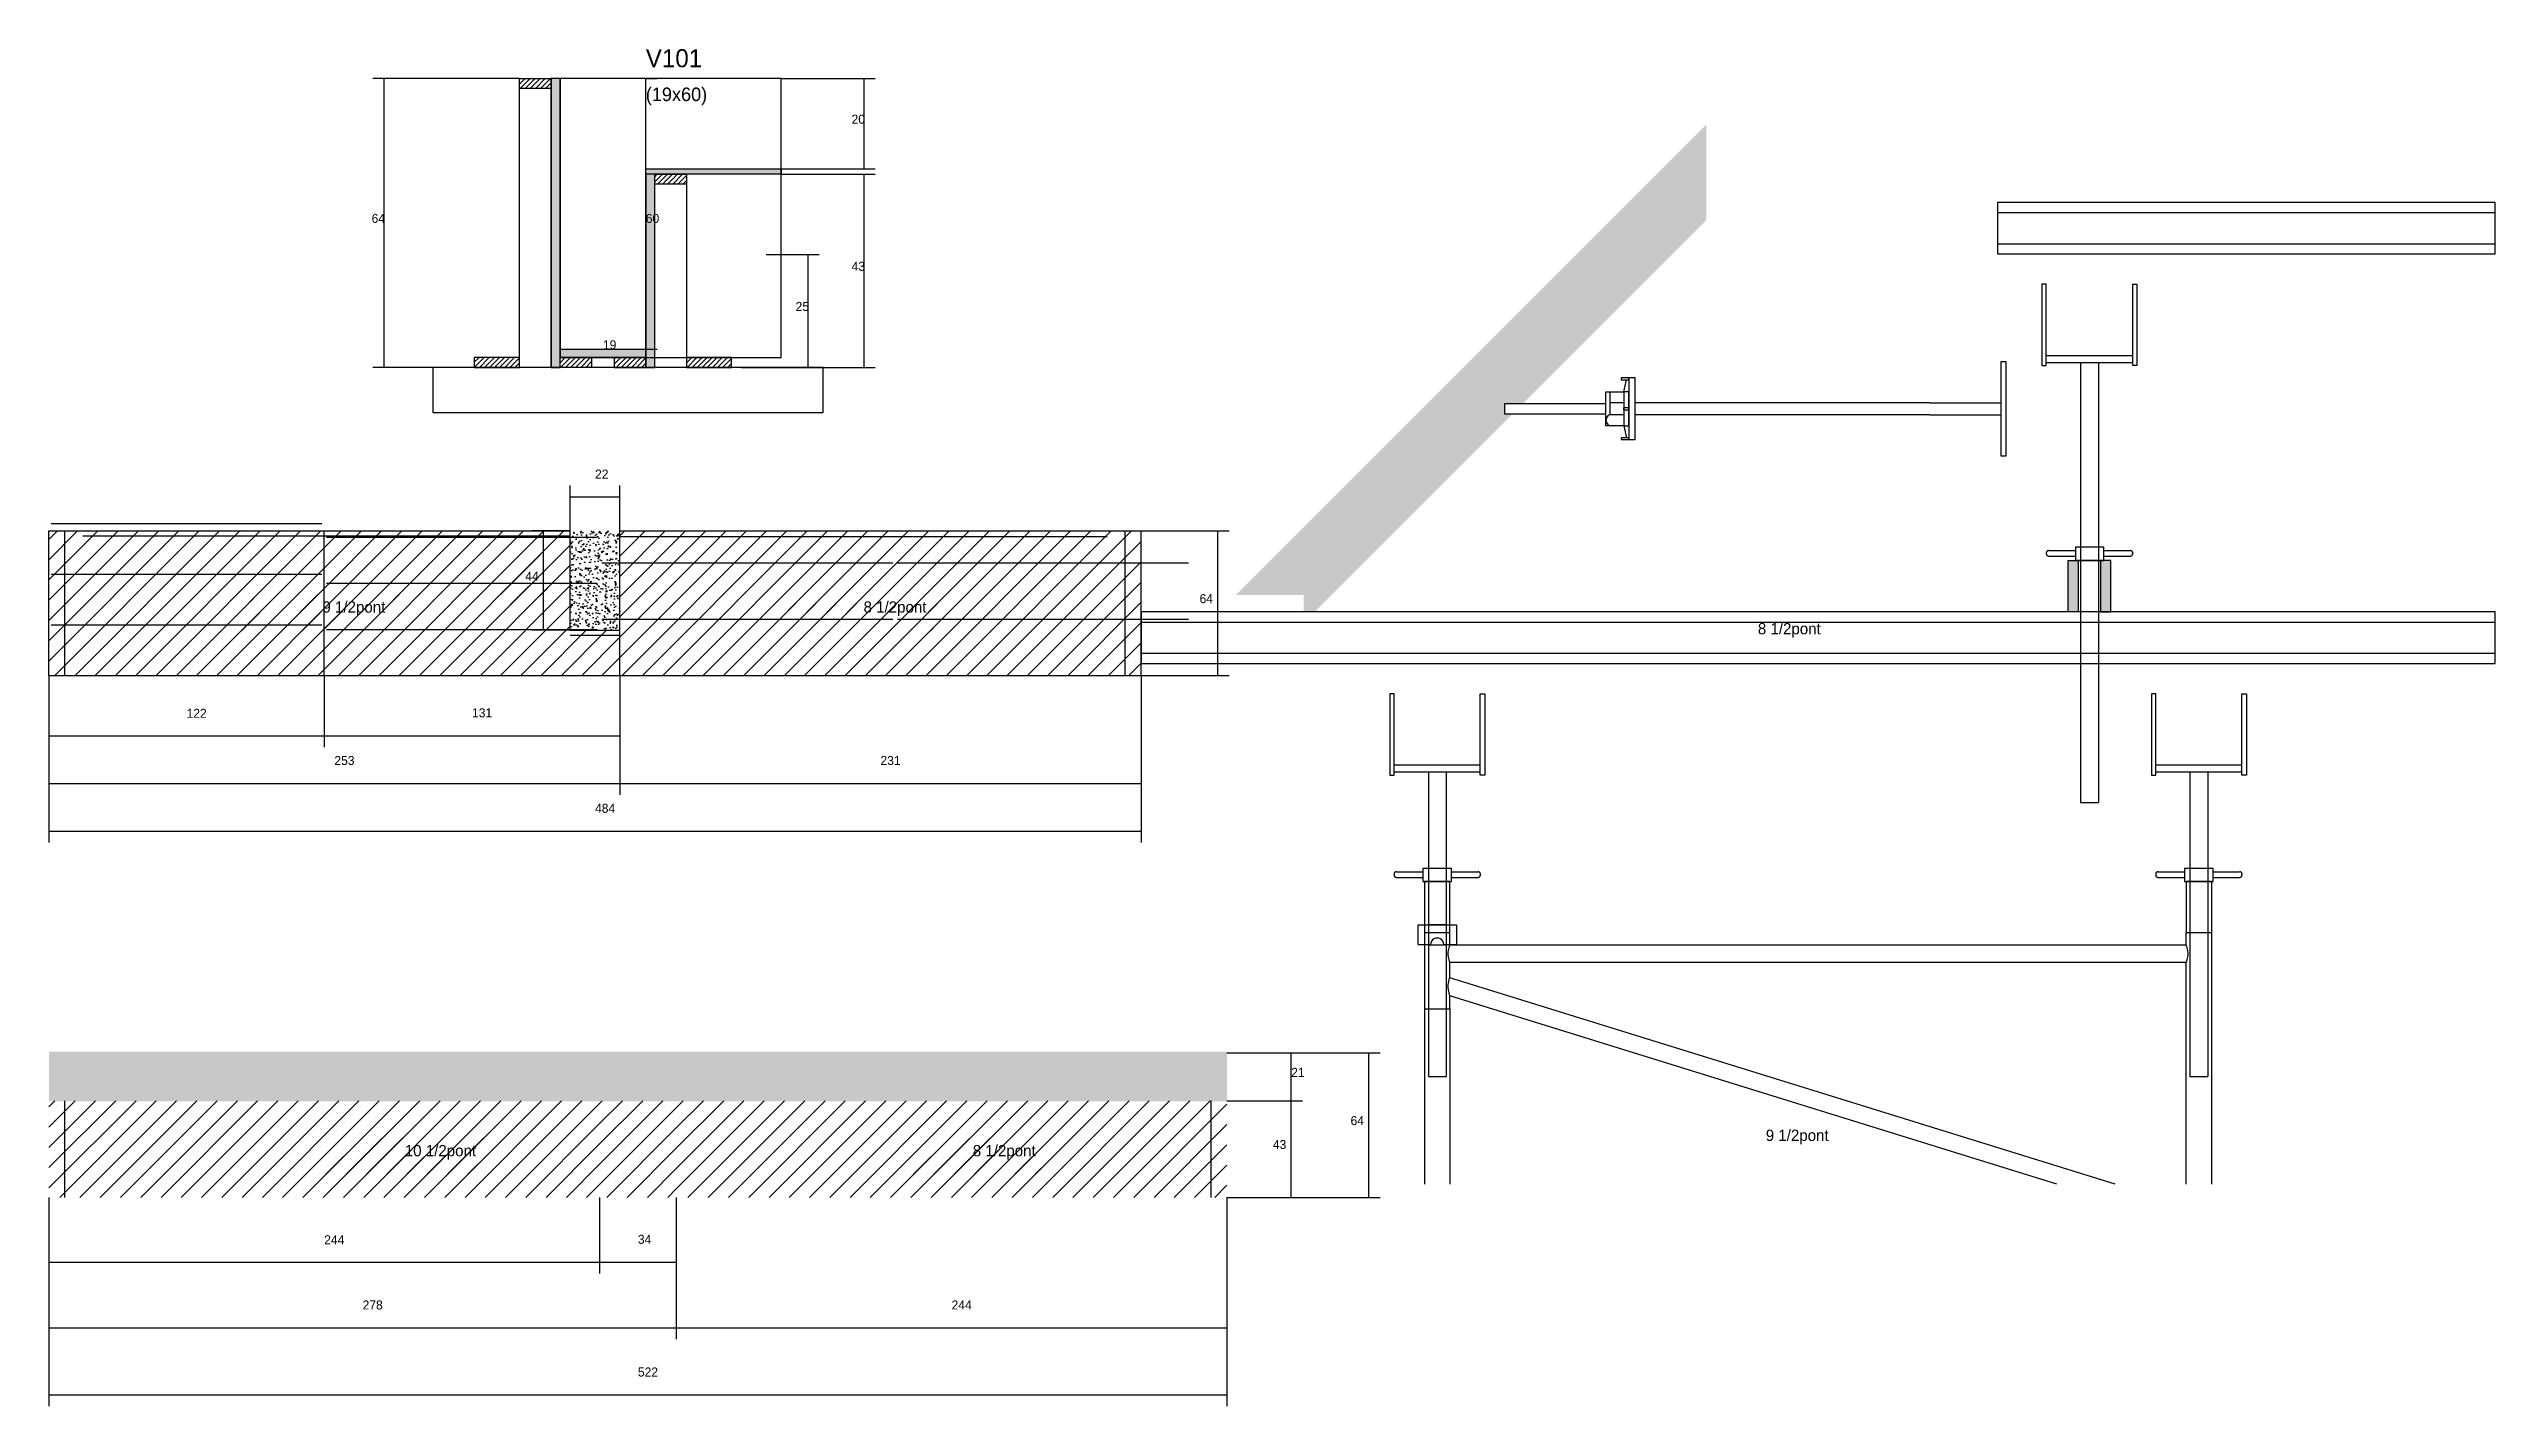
# Model space of a CAD drawing. Header units: metres. Extents: x -2848 to 22762, y -45195 to 1016.
# Drawn here: x 17336 to 18420, y -18188 to -17587 of the extents above; entities that cross this region are included whole.
import ezdxf

# ---------------------------------------------------------------- set-up
doc = ezdxf.new("R2010")
doc.units = ezdxf.units.M
for name, color, linetype in [('BARRA DE ANCORAGEM', 7, 'Continuous'), ('CONCRETO', 251, 'Continuous'), ('COTA', 4, 'Continuous'), ('Cota Seção (2x)', 4, 'Continuous'), ('Demarcação 2', 254, 'Continuous'), ('Escoras', 2, 'Continuous'), ('Forcador', 251, 'Continuous'), ('Hachura', 253, 'Continuous'), ('Madeira', 126, 'Continuous'), ('NOMENCLATURA', 7, 'Continuous'), ('Painéis', 200, 'Continuous'), ('Perfil Metálico', 251, 'Continuous'), ('SARR_2.2x7', 40, 'Continuous'), ('Texto Seção', 7, 'Continuous')]:
    doc.layers.add(name, color=color, linetype=linetype)

msp = doc.modelspace()

# ---------------------------------------------------------------- texts
at = {"layer": 'COTA'}
for s, p in [('20', (17691.2, -17620)), ('64', (17478.5, -17664)), ('43', (17691.2, -17685.2)), ('25', (17666.4, -17703)), ('22', (17577.5, -17777.3)), ('44', (17546.6, -17822.5)), ('64', (17845.4, -17832.5)), ('122', (17396.5, -17883.3)), ('131', (17523, -17883.1)), ('253', (17462, -17904.2)), ('231', (17704, -17904.2)), ('484', (17577.5, -17925.4)), ('21', (17886, -18042.4)), ('64', (17912.3, -18063.8)), ('43', (17877.9, -18074.4)), ('244', (17457.5, -18116.6)), ('34', (17596.5, -18116.4)), ('278', (17474.5, -18145.5)), ('244', (17735.5, -18145.5)), ('522', (17596.5, -18175.2))]:
    msp.add_text(s, height=4, dxfattribs=at).set_placement(p)
at = {"layer": 'Cota Seção (2x)'}
for s, p in [('60', (17600, -17664)), ('19', (17581, -17720))]:
    msp.add_text(s, height=4, dxfattribs=at).set_placement(p)
at = {"layer": 'NOMENCLATURA'}
for s, p in [('9 1/2pont', (17456.7, -17836.7)), ('8 1/2pont', (17696.5, -17836.7)), ('8 1/2pont', (18092.8, -17846.3)), ('9 1/2pont', (18096.3, -18070.8)), ('10 1/2pont', (17493.2, -18077.6)), ('8 1/2pont', (17744.9, -18077.6))]:
    msp.add_text(s, height=5, dxfattribs=at).set_placement(p)
at = {"layer": 'Texto Seção'}
for s, height, p in [('V101', 8, (17600, -17595)), ('(19x60)', 6, (17600, -17610))]:
    msp.add_text(s, height=height, dxfattribs=at).set_placement(p)

# ---------------------------------------------------------------- hatches: boundary and pattern name
at = {"layer": 'COTA'}
h = msp.add_hatch(dxfattribs=at)
h.set_pattern_fill('AR-CONC', scale=0.03)
h.paths.add_polyline_path([(17566.5, -17844.5), (17588.5, -17844.5), (17588.5, -17800.5), (17566.5, -17800.5)])
h = msp.add_hatch(dxfattribs=at)
h.set_pattern_fill('AR-CONC', scale=0.03)
h.paths.add_polyline_path([(17335.5, -18031.2), (17335.5, -18053.2), (17857.5, -18053.2), (17857.5, -18031.2)])
at = {"layer": 'Demarcação 2'}
h = msp.add_hatch(color=8, dxfattribs=at)
h.dxf.hatch_style = 1
h.paths.add_polyline_path([(18070, -17662.8), (18070, -17620.4), (17861.5, -17828.8), (17891.6, -17828.8), (17891.6, -17836.4), (17896.4, -17836.4), (17984.2, -17748.6), (17980.5, -17748.6), (17980.5, -17744.1), (17988.6, -17744.1)])
at = {"layer": 'Hachura'}
h = msp.add_hatch(dxfattribs=at)
h.set_pattern_fill('ANSI31', scale=0.5)
h.paths.add_polyline_path([(17544, -17604.4), (17544, -17600), (17544, -17600), (17558, -17600), (17558, -17600), (17558, -17604.4), (17558, -17604.4), (17544, -17604.4)])
h = msp.add_hatch(color=8, dxfattribs=at)
h.dxf.hatch_style = 1
h.paths.add_polyline_path([(17562, -17600), (17558, -17600), (17558, -17600), (17558, -17728), (17558, -17728), (17562, -17728), (17562, -17728), (17562, -17600)])
h = msp.add_hatch(color=8, dxfattribs=at)
h.dxf.hatch_style = 1
h.paths.add_polyline_path([(17600, -17642.4), (17600, -17640), (17600, -17640), (17660, -17640), (17660, -17640), (17660, -17642.4), (17660, -17642.4), (17600, -17642.4)])
h = msp.add_hatch(color=8, dxfattribs=at)
h.dxf.hatch_style = 1
h.paths.add_polyline_path([(17604, -17642.4), (17600, -17642.4), (17600, -17642.4), (17600, -17728), (17600, -17728), (17604, -17728), (17604, -17728), (17604, -17642.4)])
h = msp.add_hatch(dxfattribs=at)
h.set_pattern_fill('ANSI31', scale=0.5)
h.paths.add_polyline_path([(17604, -17646.8), (17604, -17642.4), (17604, -17642.4), (17618, -17642.4), (17618, -17642.4), (17618, -17646.8), (17618, -17646.8), (17604, -17646.8)])
h = msp.add_hatch(color=8, dxfattribs=at)
h.dxf.hatch_style = 1
h.paths.add_polyline_path([(17562, -17723.6), (17562, -17720), (17562, -17720), (17600, -17720), (17600, -17720), (17600, -17723.6), (17600, -17723.6), (17562, -17723.6)])
h = msp.add_hatch(dxfattribs=at)
h.set_pattern_fill('ANSI31', scale=0.5)
h.paths.add_polyline_path([(17544, -17728), (17544, -17723.6), (17544, -17723.6), (17524, -17723.6), (17524, -17723.6), (17524, -17728), (17524, -17728), (17544, -17728)])
h = msp.add_hatch(dxfattribs=at)
h.set_pattern_fill('ANSI31', scale=0.5)
h.paths.add_polyline_path([(17562, -17728), (17562, -17723.6), (17562, -17723.6), (17576, -17723.6), (17576, -17723.6), (17576, -17728), (17576, -17728), (17562, -17728)])
h = msp.add_hatch(dxfattribs=at)
h.set_pattern_fill('ANSI31', scale=0.5)
h.paths.add_polyline_path([(17600, -17728), (17600, -17723.6), (17600, -17723.6), (17586, -17723.6), (17586, -17723.6), (17586, -17728), (17586, -17728), (17600, -17728)])
h = msp.add_hatch(dxfattribs=at)
h.set_pattern_fill('ANSI31', scale=0.5)
h.paths.add_polyline_path([(17638, -17728), (17638, -17723.6), (17638, -17723.6), (17618, -17723.6), (17618, -17723.6), (17618, -17728), (17618, -17728), (17638, -17728)])
h = msp.add_hatch(dxfattribs=at)
h.set_pattern_fill('ANSI31', scale=2)
h.paths.add_polyline_path([(17457.5, -17800.5), (17335.5, -17800.5), (17335.5, -17864.5), (17457.5, -17864.5)])
h = msp.add_hatch(dxfattribs=at)
h.set_pattern_fill('ANSI31', scale=2)
h.paths.add_polyline_path([(17566.5, -17800.5), (17457.5, -17800.5), (17457.5, -17864.5), (17588.5, -17864.5), (17588.5, -17844.5), (17566.5, -17844.5)])
h = msp.add_hatch(dxfattribs=at)
h.set_pattern_fill('ANSI31', scale=2)
h.paths.add_polyline_path([(17819.5, -17800.5), (17588.5, -17800.5), (17588.5, -17864.5), (17819.5, -17864.5)])
h = msp.add_hatch(dxfattribs=at)
h.set_pattern_fill('ANSI31', scale=2)
h.paths.add_polyline_path([(17556.4, -17833.3), (17556.4, -17811.1), (17556.4, -17811.1), (17535.8, -17811.1), (17535.8, -17811.1), (17535.8, -17833.3), (17535.8, -17833.3), (17556.4, -17833.3)])
h = msp.add_hatch(dxfattribs=at)
h.set_pattern_fill('ANSI31', scale=2)
h.paths.add_polyline_path([(17420.2, -17844.7), (17487.8, -17844.7), (17487.8, -17844.7), (17493.3, -17828.7), (17493.3, -17828.7), (17425.7, -17828.7), (17425.7, -17828.7), (17420.2, -17844.7)])
h = msp.add_hatch(dxfattribs=at)
h.set_pattern_fill('ANSI31', scale=2)
h.paths.add_polyline_path([(17660.1, -17844.7), (17727.7, -17844.7), (17727.7, -17844.7), (17733.2, -17828.7), (17733.2, -17828.7), (17665.6, -17828.7), (17665.6, -17828.7), (17660.1, -17844.7)])
h = msp.add_hatch(dxfattribs=at)
h.set_pattern_fill('ANSI31', scale=2)
h.paths.add_polyline_path([(17579.5, -18053), (17335.5, -18053), (17335.5, -18095.8), (17579.5, -18095.8)])
h = msp.add_hatch(dxfattribs=at)
h.set_pattern_fill('ANSI31', scale=2)
h.paths.add_polyline_path([(17613.5, -18053), (17579.5, -18053), (17579.5, -18095.8), (17613.5, -18095.8)])
h = msp.add_hatch(dxfattribs=at)
h.set_pattern_fill('ANSI31', scale=2)
h.paths.add_polyline_path([(17857.5, -18053), (17613.5, -18053), (17613.5, -18095.8), (17857.5, -18095.8)])
h = msp.add_hatch(dxfattribs=at)
h.set_pattern_fill('ANSI31', scale=2)
h.paths.add_polyline_path([(17452.9, -18085.6), (17527, -18085.6), (17527, -18085.6), (17532.5, -18069.6), (17532.5, -18069.6), (17458.4, -18069.6), (17458.4, -18069.6), (17452.9, -18085.6)])
h = msp.add_hatch(dxfattribs=at)
h.set_pattern_fill('ANSI31', scale=2)
h.paths.add_polyline_path([(17708.5, -18085.6), (17776.1, -18085.6), (17776.1, -18085.6), (17781.6, -18069.6), (17781.6, -18069.6), (17714, -18069.6), (17714, -18069.6), (17708.5, -18085.6)])
at = {"layer": 'Perfil Metálico'}
h = msp.add_hatch(color=8, dxfattribs=at)
h.dxf.hatch_style = 1
h.paths.add_polyline_path([(18230.3, -17836.4), (18234.8, -17836.4), (18234.8, -17813.6), (18230.3, -17813.6)])
h = msp.add_hatch(color=8, dxfattribs=at)
h.dxf.hatch_style = 1
h.paths.add_polyline_path([(18244.7, -17836.4), (18249.2, -17836.4), (18249.2, -17813.6), (18244.7, -17813.6)])

# ---------------------------------------------------------------- linework, layer by layer
at = {"layer": 'BARRA DE ANCORAGEM'}
for p, q in [((18033.4, -17738.8), (18034.6, -17733.5)), ((18035.7, -17732.7), (18035.7, -17760)), ((18070, -17743.7), (18038.4, -17743.7)), ((18169, -17743.7), (18070, -17743.7)), ((18169, -17743.7), (18200.5, -17743.7)), ((18025.56, -17750.9), (18025.51, -17751.43)), ((18025.51, -17751.43), (18025.56, -17751.97)), ((18025.73, -17750.39), (18025.56, -17750.9)), ((18025.56, -17751.97), (18025.73, -17752.47)), ((18026, -17749.93), (18025.73, -17750.39)), ((18025.73, -17752.47), (18026, -17752.94)), ((18026.36, -17749.53), (18026, -17749.93)), ((18026, -17752.94), (18026.36, -17753.33)), ((18026.79, -17749.22), (18026.36, -17749.53)), ((18026.36, -17753.33), (18026.79, -17753.65)), ((18027.28, -17749), (18026.79, -17749.22)), ((18026.79, -17753.65), (18027.28, -17753.86)), ((18033.4, -17753.9), (18034.6, -17759.2)), ((18070, -17749), (18038.4, -17749)), ((18169, -17749), (18070, -17749)), ((18169, -17749), (18200.5, -17749))]:
    msp.add_line(p, q, dxfattribs=at)
for points in [[(18035.7, -17732.7), (18032.2, -17732.7), (18032.2, -17733.5), (18035.7, -17733.5)], [(18038.4, -17760), (18038.4, -17732.7), (18035.7, -17732.7), (18035.7, -17760)], [(18202.9, -17767.2), (18202.9, -17725.5), (18200.5, -17725.5), (18200.5, -17767.2)], [(18025.5, -17744.1), (17980.5, -17744.1), (17980.5, -17748.6), (18025.5, -17748.6)], [(18035.7, -17738.8), (18033.4, -17738.8), (18033.4, -17753.9), (18035.7, -17753.9)], [(18035.7, -17759.2), (18032.2, -17759.2), (18032.2, -17760), (18035.7, -17760)]]:
    msp.add_lwpolyline(points, close=True, dxfattribs=at)
for points in [[(18033.4, -17753.9), (18025.5, -17753.9), (18025.5, -17738.8), (18033.4, -17738.8)], [(18033.4, -17743.7), (18027.3, -17743.7), (18027.3, -17738.8)], [(18033.4, -17749), (18027.3, -17749), (18027.3, -17743.7)], [(18033.4, -17746.8), (18035.7, -17746.8), (18035.7, -17745.9), (18033.4, -17745.9), (18033.4, -17746.8), (18033.4, -17745.9)]]:
    msp.add_lwpolyline(points, dxfattribs=at)
at = {"layer": 'CONCRETO'}
for points in [[(17600, -17640), (17660, -17640), (17660, -17600), (17600, -17600), (17600, -17600), (17562, -17600), (17562, -17723.6), (17562, -17723.6), (17562, -17720), (17600, -17720)], [(17562, -17723.6), (17660, -17723.6), (17660, -17600), (17562, -17600)]]:
    msp.add_lwpolyline(points, close=True, dxfattribs=at)
at = {"layer": 'COTA'}
for p, q in [((17544, -17600), (17479, -17600)), ((17484, -17728), (17484, -17600)), ((17660, -17600), (17701.7, -17600)), ((17696.7, -17640), (17696.7, -17600)), ((17660, -17640), (17701.7, -17640)), ((17660, -17642.4), (17701.7, -17642.4)), ((17696.7, -17728), (17696.7, -17642.4)), ((17653.3, -17678), (17676.9, -17678)), ((17671.9, -17728), (17671.9, -17678)), ((17544, -17728), (17479, -17728)), ((17642.4, -17728), (17701.7, -17728)), ((17653.3, -17728), (17676.9, -17728)), ((17566.5, -17800.5), (17566.5, -17780.3)), ((17566.5, -17785.3), (17588.5, -17785.3)), ((17588.5, -17800.5), (17588.5, -17780.3)), ((17566.5, -17800.5), (17549.6, -17800.5)), ((17554.6, -17844.5), (17554.6, -17800.5)), ((17819.5, -17800.5), (17858.5, -17800.5)), ((17853.5, -17864.5), (17853.5, -17800.5)), ((17566.5, -17844.5), (17549.6, -17844.5)), ((17335.5, -17864.5), (17335.5, -17896.3)), ((17335.5, -17864.5), (17335.5, -17938.5)), ((17335.5, -17864.5), (17335.5, -17917.4)), ((17457.5, -17864.5), (17457.5, -17896.3)), ((17457.5, -17864.5), (17457.5, -17896.3)), ((17588.5, -17864.5), (17588.5, -17896.3)), ((17588.5, -17864.5), (17588.5, -17917.4)), ((17588.5, -17864.5), (17588.5, -17917.4)), ((17819.5, -17864.5), (17819.5, -17917.4)), ((17819.5, -17864.5), (17858.5, -17864.5)), ((17819.5, -17864.5), (17819.5, -17938.5)), ((17335.5, -17891.3), (17457.5, -17891.3)), ((17457.5, -17891.3), (17588.5, -17891.3)), ((17335.5, -17912.4), (17588.5, -17912.4)), ((17588.5, -17912.4), (17819.5, -17912.4)), ((17335.5, -17933.5), (17819.5, -17933.5)), ((17857.5, -18031.8), (17891, -18031.8)), ((17857.5, -18031.8), (17925.4, -18031.8)), ((17886, -18053), (17886, -18031.8)), ((17920.4, -18095.8), (17920.4, -18031.8)), ((17857.5, -18053), (17891, -18053)), ((17857.5, -18053), (17891, -18053)), ((17886, -18095.8), (17886, -18053)), ((17335.5, -18095.8), (17335.5, -18158.6)), ((17335.5, -18095.8), (17335.5, -18129.6)), ((17335.5, -18095.8), (17335.5, -18188.3)), ((17579.5, -18095.8), (17579.5, -18129.6)), ((17579.5, -18095.8), (17579.5, -18129.6)), ((17613.5, -18095.8), (17613.5, -18158.6)), ((17613.5, -18095.8), (17613.5, -18158.6)), ((17613.5, -18095.8), (17613.5, -18129.6)), ((17857.5, -18095.8), (17857.5, -18158.6)), ((17857.5, -18095.8), (17891, -18095.8)), ((17857.5, -18095.8), (17925.4, -18095.8)), ((17857.5, -18095.8), (17857.5, -18188.3)), ((17335.5, -18124.6), (17579.5, -18124.6)), ((17579.5, -18124.6), (17613.5, -18124.6)), ((17335.5, -18153.6), (17613.5, -18153.6)), ((17613.5, -18153.6), (17857.5, -18153.6)), ((17335.5, -18183.3), (17857.5, -18183.3))]:
    msp.add_line(p, q, dxfattribs=at)
at = {"layer": 'Cota Seção (2x)'}
for p, q in [((17600, -17720), (17600, -17600)), ((17600, -17600), (17605, -17600)), ((17562, -17728), (17562, -17715)), ((17562, -17720), (17600, -17720)), ((17600, -17728), (17600, -17715)), ((17600, -17720), (17605, -17720))]:
    msp.add_line(p, q, dxfattribs=at)
at = {"layer": 'Escoras'}
for p, q in [((18245.4, -17813.6), (18234.1, -17813.6)), ((17945.1, -17955.9), (17945.1, -18090)), ((17956.3, -17955.9), (17945.1, -17955.9)), ((17956.3, -17978.4), (17956.3, -17955.9)), ((18293.8, -17955.9), (18282.6, -17955.9)), ((18282.6, -17955.9), (18282.6, -17978.4)), ((18293.8, -17955.9), (18293.8, -18090)), ((17942.3, -17975), (17959.2, -17975)), ((17942.3, -17983.8), (17942.3, -17975)), ((17945.1, -17978.4), (17956.3, -17978.4)), ((17954.7, -17975), (17946.8, -17975)), ((17947.89, -17983.04), (17947.79, -17983.8)), ((17948.18, -17982.34), (17947.89, -17983.04)), ((17948.65, -17981.73), (17948.18, -17982.34)), ((17949.26, -17981.27), (17948.65, -17981.73)), ((17949.96, -17980.98), (17949.26, -17981.27)), ((17950.72, -17980.88), (17949.96, -17980.98)), ((17951.47, -17980.98), (17950.72, -17980.88)), ((17952.18, -17981.27), (17951.47, -17980.98)), ((17952.79, -17981.73), (17952.18, -17981.27)), ((17953.25, -17982.34), (17952.79, -17981.73)), ((17953.54, -17983.04), (17953.25, -17982.34)), ((17953.64, -17983.8), (17953.54, -17983.04)), ((17956.3, -17984), (17956.3, -17978.4)), ((17959.2, -17975), (17959.2, -17983.8)), ((18282.6, -17978.4), (18293.8, -17978.4)), ((18282.6, -17984), (18282.6, -17978.4)), ((17942.3, -17983.8), (17947.8, -17983.8)), ((17954.7, -17984.1), (17946.8, -17984.1)), ((17953.6, -17983.8), (17959.2, -17983.8)), ((17955.46, -17987.19), (17955.43, -17987.85)), ((17955.43, -17987.85), (17955.46, -17988.51)), ((17955.53, -17986.53), (17955.46, -17987.19)), ((17955.46, -17988.51), (17955.53, -17989.17)), ((17955.66, -17985.89), (17955.53, -17986.53)), ((17955.53, -17989.17), (17955.66, -17989.82)), ((17955.84, -17985.25), (17955.66, -17985.89)), ((17955.66, -17989.82), (17955.84, -17990.45)), ((17956.07, -17984.63), (17955.84, -17985.25)), ((17955.84, -17990.45), (17956.07, -17991.08)), ((17956.34, -17984.03), (17956.07, -17984.63)), ((17956.07, -17991.08), (17956.34, -17991.68)), ((18282.6, -17984), (17956.3, -17984)), ((18282.6, -17991.7), (17956.3, -17991.7)), ((17956.3, -17998), (17956.3, -17991.7)), ((18282.87, -17984.63), (18282.59, -17984.03)), ((18282.59, -17991.68), (18282.87, -17991.08)), ((18282.6, -18090), (18282.6, -17991.7)), ((18283.1, -17985.25), (18282.87, -17984.63)), ((18282.87, -17991.08), (18283.1, -17990.45)), ((18283.27, -17985.89), (18283.1, -17985.25)), ((18283.1, -17990.45), (18283.27, -17989.82)), ((18283.4, -17986.53), (18283.27, -17985.89)), ((18283.27, -17989.82), (18283.4, -17989.17)), ((18283.48, -17987.19), (18283.4, -17986.53)), ((18283.4, -17989.17), (18283.48, -17988.51)), ((18283.5, -17987.85), (18283.48, -17987.19)), ((18283.48, -17988.51), (18283.5, -17987.85)), ((17955.45, -18001.55), (17955.43, -18002.28)), ((17955.43, -18002.28), (17955.45, -18003.01)), ((17955.53, -18000.82), (17955.45, -18001.55)), ((17955.45, -18003.01), (17955.53, -18003.73)), ((17955.66, -18000.11), (17955.53, -18000.82)), ((17955.53, -18003.73), (17955.66, -18004.45)), ((17955.84, -17999.4), (17955.66, -18000.11)), ((17955.66, -18004.45), (17955.84, -18005.16)), ((17956.07, -17998.71), (17955.84, -17999.4)), ((17955.84, -18005.16), (17956.07, -18005.85)), ((17956.34, -17998.03), (17956.07, -17998.71)), ((18251.1, -18090), (17956.3, -17998.5)), ((17945.1, -18012.2), (17956.3, -18012.2)), ((17956.07, -18005.85), (17956.34, -18006.53)), ((18225.3, -18090), (17956.3, -18006.5)), ((17956.3, -18012.2), (17956.3, -18006.5)), ((17956.3, -18012.2), (17956.3, -18090))]:
    msp.add_line(p, q, dxfattribs=at)
at = {"layer": 'Forcador'}
for p, q in [((18220.6, -17722.7), (18258.9, -17722.7)), ((18220.6, -17725.8), (18258.9, -17725.8)), ((18235.8, -17725.8), (18235.8, -17836.4)), ((18243.7, -17725.8), (18243.7, -17836.4)), ((18220.65, -17810.04), (18220.64, -17810.18)), ((18220.68, -17809.91), (18220.65, -17810.04)), ((18220.72, -17809.79), (18220.68, -17809.91)), ((18220.78, -17809.67), (18220.72, -17809.79)), ((18220.85, -17809.56), (18220.78, -17809.67)), ((18220.94, -17809.46), (18220.85, -17809.56)), ((18221.04, -17809.37), (18220.94, -17809.46)), ((18221.15, -17809.3), (18221.04, -17809.37)), ((18221.27, -17809.24), (18221.15, -17809.3)), ((18221.39, -17809.2), (18221.27, -17809.24)), ((18221.52, -17809.17), (18221.39, -17809.2)), ((18221.65, -17809.16), (18221.52, -17809.17)), ((18221.7, -17809.2), (18233.5, -17809.2)), ((18246.1, -17809.2), (18257.9, -17809.2)), ((18258.01, -17809.17), (18257.88, -17809.16)), ((18258.14, -17809.2), (18258.01, -17809.17)), ((18258.27, -17809.24), (18258.14, -17809.2)), ((18258.38, -17809.3), (18258.27, -17809.24)), ((18258.49, -17809.37), (18258.38, -17809.3)), ((18258.59, -17809.46), (18258.49, -17809.37)), ((18258.68, -17809.56), (18258.59, -17809.46)), ((18258.76, -17809.67), (18258.68, -17809.56)), ((18258.81, -17809.79), (18258.76, -17809.67)), ((18258.86, -17809.91), (18258.81, -17809.79)), ((18258.88, -17810.04), (18258.86, -17809.91)), ((18258.89, -17810.18), (18258.88, -17810.04)), ((18220.6, -17810.2), (18220.6, -17810.6)), ((18220.64, -17810.63), (18220.65, -17810.76)), ((18220.65, -17810.76), (18220.68, -17810.89)), ((18220.68, -17810.89), (18220.72, -17811.01)), ((18220.72, -17811.01), (18220.78, -17811.13)), ((18220.78, -17811.13), (18220.85, -17811.24)), ((18220.85, -17811.24), (18220.94, -17811.34)), ((18220.94, -17811.34), (18221.04, -17811.43)), ((18221.04, -17811.43), (18221.15, -17811.5)), ((18221.15, -17811.5), (18221.27, -17811.56)), ((18221.27, -17811.56), (18221.39, -17811.6)), ((18221.39, -17811.6), (18221.52, -17811.63)), ((18221.52, -17811.63), (18221.65, -17811.64)), ((18221.7, -17811.6), (18233.5, -17811.6)), ((18246.1, -17811.6), (18257.9, -17811.6)), ((18257.88, -17811.64), (18258.01, -17811.63)), ((18258.01, -17811.63), (18258.14, -17811.6)), ((18258.14, -17811.6), (18258.27, -17811.56)), ((18258.27, -17811.56), (18258.38, -17811.5)), ((18258.38, -17811.5), (18258.49, -17811.43)), ((18258.49, -17811.43), (18258.59, -17811.34)), ((18258.59, -17811.34), (18258.68, -17811.24)), ((18258.68, -17811.24), (18258.76, -17811.13)), ((18258.76, -17811.13), (18258.81, -17811.01)), ((18258.81, -17811.01), (18258.86, -17810.89)), ((18258.86, -17810.89), (18258.88, -17810.76)), ((18258.88, -17810.76), (18258.89, -17810.63)), ((18258.9, -17810.2), (18258.9, -17810.6)), ((18235.8, -17836.4), (18235.8, -17859.2)), ((18243.7, -17836.4), (18243.7, -17859.2)), ((18235.8, -17859.2), (18235.8, -17920.8)), ((18243.7, -17859.2), (18243.7, -17920.8)), ((17931.6, -17904.2), (17969.8, -17904.2)), ((17931.6, -17907.3), (17969.8, -17907.3)), ((17946.8, -17907.3), (17946.8, -18042.3)), ((17954.7, -17907.3), (17954.7, -18042.3)), ((18269.1, -17904.2), (18307.3, -17904.2)), ((18269.1, -17907.3), (18307.3, -17907.3)), ((18284.3, -17907.3), (18284.3, -18042.3)), ((18292.2, -17907.3), (18292.2, -18042.3)), ((18235.8, -17920.8), (18243.7, -17920.8)), ((17931.6, -17952.39), (17931.59, -17952.53)), ((17931.59, -17952.98), (17931.6, -17953.11)), ((17931.63, -17952.26), (17931.6, -17952.39)), ((17931.6, -17952.5), (17931.6, -17953)), ((17931.6, -17953.11), (17931.63, -17953.24)), ((17931.67, -17952.14), (17931.63, -17952.26)), ((17931.63, -17953.24), (17931.67, -17953.36)), ((17931.73, -17952.02), (17931.67, -17952.14)), ((17931.67, -17953.36), (17931.73, -17953.48)), ((17931.8, -17951.91), (17931.73, -17952.02)), ((17931.73, -17953.48), (17931.8, -17953.59)), ((17931.89, -17951.81), (17931.8, -17951.91)), ((17931.8, -17953.59), (17931.89, -17953.69)), ((17931.99, -17951.72), (17931.89, -17951.81)), ((17931.89, -17953.69), (17931.99, -17953.78)), ((17932.1, -17951.65), (17931.99, -17951.72)), ((17931.99, -17953.78), (17932.1, -17953.85)), ((17932.22, -17951.59), (17932.1, -17951.65)), ((17932.1, -17953.85), (17932.22, -17953.91)), ((17932.34, -17951.55), (17932.22, -17951.59)), ((17932.22, -17953.91), (17932.34, -17953.95)), ((17932.47, -17951.52), (17932.34, -17951.55)), ((17932.34, -17953.95), (17932.47, -17953.98)), ((17932.61, -17951.51), (17932.47, -17951.52)), ((17932.47, -17953.98), (17932.61, -17953.99)), ((17932.6, -17951.5), (17944.4, -17951.5)), ((17932.6, -17954), (17944.4, -17954)), ((17957, -17951.5), (17968.8, -17951.5)), ((17957, -17954), (17968.8, -17954)), ((17968.96, -17951.52), (17968.83, -17951.51)), ((17968.83, -17953.99), (17968.96, -17953.98)), ((17969.09, -17951.55), (17968.96, -17951.52)), ((17968.96, -17953.98), (17969.09, -17953.95)), ((17969.22, -17951.59), (17969.09, -17951.55)), ((17969.09, -17953.95), (17969.22, -17953.91)), ((17969.34, -17951.65), (17969.22, -17951.59)), ((17969.22, -17953.91), (17969.34, -17953.85)), ((17969.45, -17951.72), (17969.34, -17951.65)), ((17969.34, -17953.85), (17969.45, -17953.78)), ((17969.55, -17951.81), (17969.45, -17951.72)), ((17969.45, -17953.78), (17969.55, -17953.69)), ((17969.63, -17951.91), (17969.55, -17951.81)), ((17969.55, -17953.69), (17969.63, -17953.59)), ((17969.71, -17952.02), (17969.63, -17951.91)), ((17969.63, -17953.59), (17969.71, -17953.48)), ((17969.77, -17952.14), (17969.71, -17952.02)), ((17969.71, -17953.48), (17969.77, -17953.36)), ((17969.81, -17952.26), (17969.77, -17952.14)), ((17969.77, -17953.36), (17969.81, -17953.24)), ((17969.8, -17952.5), (17969.8, -17953)), ((17969.83, -17952.39), (17969.81, -17952.26)), ((17969.81, -17953.24), (17969.83, -17953.11)), ((17969.84, -17952.53), (17969.83, -17952.39)), ((17969.83, -17953.11), (17969.84, -17952.98)), ((18269.1, -17952.39), (18269.09, -17952.53)), ((18269.09, -17952.98), (18269.1, -17953.11)), ((18269.13, -17952.26), (18269.1, -17952.39)), ((18269.1, -17952.5), (18269.1, -17953)), ((18269.1, -17953.11), (18269.13, -17953.24)), ((18269.17, -17952.14), (18269.13, -17952.26)), ((18269.13, -17953.24), (18269.17, -17953.36)), ((18269.23, -17952.02), (18269.17, -17952.14)), ((18269.17, -17953.36), (18269.23, -17953.48)), ((18269.3, -17951.91), (18269.23, -17952.02)), ((18269.23, -17953.48), (18269.3, -17953.59)), ((18269.39, -17951.81), (18269.3, -17951.91)), ((18269.3, -17953.59), (18269.39, -17953.69)), ((18269.49, -17951.72), (18269.39, -17951.81)), ((18269.39, -17953.69), (18269.49, -17953.78)), ((18269.6, -17951.65), (18269.49, -17951.72)), ((18269.49, -17953.78), (18269.6, -17953.85)), ((18269.72, -17951.59), (18269.6, -17951.65)), ((18269.6, -17953.85), (18269.72, -17953.91)), ((18269.84, -17951.55), (18269.72, -17951.59)), ((18269.72, -17953.91), (18269.84, -17953.95)), ((18269.97, -17951.52), (18269.84, -17951.55)), ((18269.84, -17953.95), (18269.97, -17953.98)), ((18270.11, -17951.51), (18269.97, -17951.52)), ((18269.97, -17953.98), (18270.11, -17953.99)), ((18270.1, -17951.5), (18281.9, -17951.5)), ((18270.1, -17954), (18281.9, -17954)), ((18294.5, -17951.5), (18306.3, -17951.5)), ((18294.5, -17954), (18306.3, -17954)), ((18306.46, -17951.52), (18306.33, -17951.51)), ((18306.33, -17953.99), (18306.46, -17953.98)), ((18306.59, -17951.55), (18306.46, -17951.52)), ((18306.46, -17953.98), (18306.59, -17953.95)), ((18306.72, -17951.59), (18306.59, -17951.55)), ((18306.59, -17953.95), (18306.72, -17953.91)), ((18306.84, -17951.65), (18306.72, -17951.59)), ((18306.72, -17953.91), (18306.84, -17953.85)), ((18306.95, -17951.72), (18306.84, -17951.65)), ((18306.84, -17953.85), (18306.95, -17953.78)), ((18307.05, -17951.81), (18306.95, -17951.72)), ((18306.95, -17953.78), (18307.05, -17953.69)), ((18307.13, -17951.91), (18307.05, -17951.81)), ((18307.05, -17953.69), (18307.13, -17953.59)), ((18307.21, -17952.02), (18307.13, -17951.91)), ((18307.13, -17953.59), (18307.21, -17953.48)), ((18307.27, -17952.14), (18307.21, -17952.02)), ((18307.21, -17953.48), (18307.27, -17953.36)), ((18307.31, -17952.26), (18307.27, -17952.14)), ((18307.27, -17953.36), (18307.31, -17953.24)), ((18307.3, -17952.5), (18307.3, -17953)), ((18307.33, -17952.39), (18307.31, -17952.26)), ((18307.31, -17953.24), (18307.33, -17953.11)), ((18307.34, -17952.53), (18307.33, -17952.39)), ((18307.33, -17953.11), (18307.34, -17952.98)), ((17946.8, -18042.3), (17954.7, -18042.3)), ((18284.3, -18042.3), (18292.2, -18042.3))]:
    msp.add_line(p, q, dxfattribs=at)
for points in [[(18218.7, -17691.2), (18218.7, -17727.2), (18220.6, -17727.2), (18220.6, -17691.2)], [(18260.8, -17691.2), (18260.8, -17727.2), (18258.9, -17727.2), (18258.9, -17691.2)], [(18233.5, -17807.7), (18233.5, -17813.6), (18246.1, -17813.6), (18246.1, -17807.7)], [(17929.7, -17872.7), (17929.7, -17908.7), (17931.6, -17908.7), (17931.6, -17872.7)], [(17971.8, -17872.7), (17971.8, -17908.7), (17969.8, -17908.7), (17969.8, -17872.7)], [(18267.2, -17872.7), (18267.2, -17908.7), (18269.1, -17908.7), (18269.1, -17872.7)], [(18309.3, -17872.7), (18309.3, -17908.7), (18307.3, -17908.7), (18307.3, -17872.7)], [(17944.4, -17950.1), (17944.4, -17955.9), (17957, -17955.9), (17957, -17950.1)], [(18281.9, -17950.1), (18281.9, -17955.9), (18294.5, -17955.9), (18294.5, -17950.1)]]:
    msp.add_lwpolyline(points, close=True, dxfattribs=at)
at = {"layer": 'Madeira'}
for points in [[(17544, -17604.4), (17544, -17600), (17558, -17600), (17558, -17604.4)], [(17544, -17600), (17558, -17600), (17558, -17728), (17544, -17728)], [(17604, -17646.8), (17604, -17642.4), (17618, -17642.4), (17618, -17646.8)], [(17604, -17642.4), (17618, -17642.4), (17618, -17728), (17604, -17728)], [(17505.6, -17748), (17678.6, -17748), (17678.6, -17728), (17505.6, -17728)], [(17544, -17728), (17544, -17723.6), (17524, -17723.6), (17524, -17728)], [(17562, -17728), (17562, -17723.6), (17576, -17723.6), (17576, -17728)], [(17600, -17728), (17600, -17723.6), (17586, -17723.6), (17586, -17728)], [(17638, -17728), (17638, -17723.6), (17618, -17723.6), (17618, -17728)]]:
    msp.add_lwpolyline(points, close=True, dxfattribs=at)
at = {"layer": 'Painéis'}
for p, q in [((17558, -17728), (17558, -17600)), ((17600, -17640), (17660, -17640)), ((17600, -17728), (17600, -17642.4)), ((17562, -17720), (17600, -17720)), ((17562, -17723.6), (17562, -17720)), ((17600, -17723.6), (17600, -17720)), ((17335.5, -17800.5), (17566.5, -17800.5)), ((17335.5, -17864.5), (17335.5, -17800.5)), ((17457.5, -17864.5), (17457.5, -17800.5)), ((17566.5, -17844.5), (17566.5, -17800.5)), ((17588.5, -17800.5), (17819.5, -17800.5)), ((17588.5, -17864.5), (17588.5, -17800.5)), ((17819.5, -17864.5), (17819.5, -17800.5)), ((17566.5, -17844.5), (17588.5, -17844.5)), ((17335.5, -17864.5), (17588.5, -17864.5)), ((17588.5, -17864.5), (17819.5, -17864.5))]:
    msp.add_line(p, q, dxfattribs=at)
for points in [[(17562, -17600), (17558, -17600), (17558, -17728), (17562, -17728)], [(17600, -17642.4), (17600, -17640), (17660, -17640), (17660, -17642.4)], [(17604, -17642.4), (17600, -17642.4), (17600, -17728), (17604, -17728)], [(17562, -17723.6), (17562, -17720), (17600, -17720), (17600, -17723.6)]]:
    msp.add_lwpolyline(points, close=True, dxfattribs=at)
at = {"layer": 'Perfil Metálico'}
for p, q in [((18199, -17659.4), (18419.5, -17659.4)), ((18199, -17673.2), (18419.5, -17673.2)), ((17819.5, -17840.9), (18419.5, -17840.9)), ((17819.5, -17854.7), (18419.5, -17854.7))]:
    msp.add_line(p, q, dxfattribs=at)
for points in [[(18199, -17677.7), (18419.5, -17677.7), (18419.5, -17654.9), (18199, -17654.9)], [(18234.8, -17836.4), (18230.3, -17836.4), (18230.3, -17813.6), (18234.8, -17813.6)], [(18244.7, -17836.4), (18249.2, -17836.4), (18249.2, -17813.6), (18244.7, -17813.6)], [(17819.5, -17859.2), (18419.5, -17859.2), (18419.5, -17836.4), (17819.5, -17836.4)]]:
    msp.add_lwpolyline(points, close=True, dxfattribs=at)
at = {"layer": 'SARR_2.2x7'}
for p, q in [((17336.5, -17797.15), (17456.5, -17797.15)), ((17342.5, -17864.5), (17342.5, -17800.5)), ((17350.5, -17802.7), (17566.5, -17802.7)), ((17458.5, -17803.27), (17578.5, -17803.27)), ((17588.5, -17802.9), (17804.5, -17802.9)), ((17812.5, -17864.5), (17812.5, -17800.5)), ((17336.5, -17819.6), (17456.5, -17819.6)), ((17580.5, -17814.61), (17709.5, -17814.61)), ((17711.5, -17814.61), (17840.5, -17814.61)), ((17458.5, -17823.68), (17578.5, -17823.68)), ((17336.5, -17842.05), (17456.5, -17842.05)), ((17580.5, -17839.56), (17709.5, -17839.56)), ((17711.5, -17839.56), (17840.5, -17839.56)), ((17458.5, -17844.09), (17578.5, -17844.09)), ((17566.5, -17846.7), (17588.5, -17846.7)), ((17342.5, -18095.8), (17342.5, -18053)), ((17850.5, -18095.8), (17850.5, -18053))]:
    msp.add_line(p, q, dxfattribs=at)

msp.set_redraw_order([(e.dxf.handle, doc.entitydb.next_handle()) for e in msp.query("TEXT MTEXT ATTDEF DIMENSION ARC_DIMENSION")])  # texts and dimensions are drawn at this point

doc.saveas('drawing.dxf')
